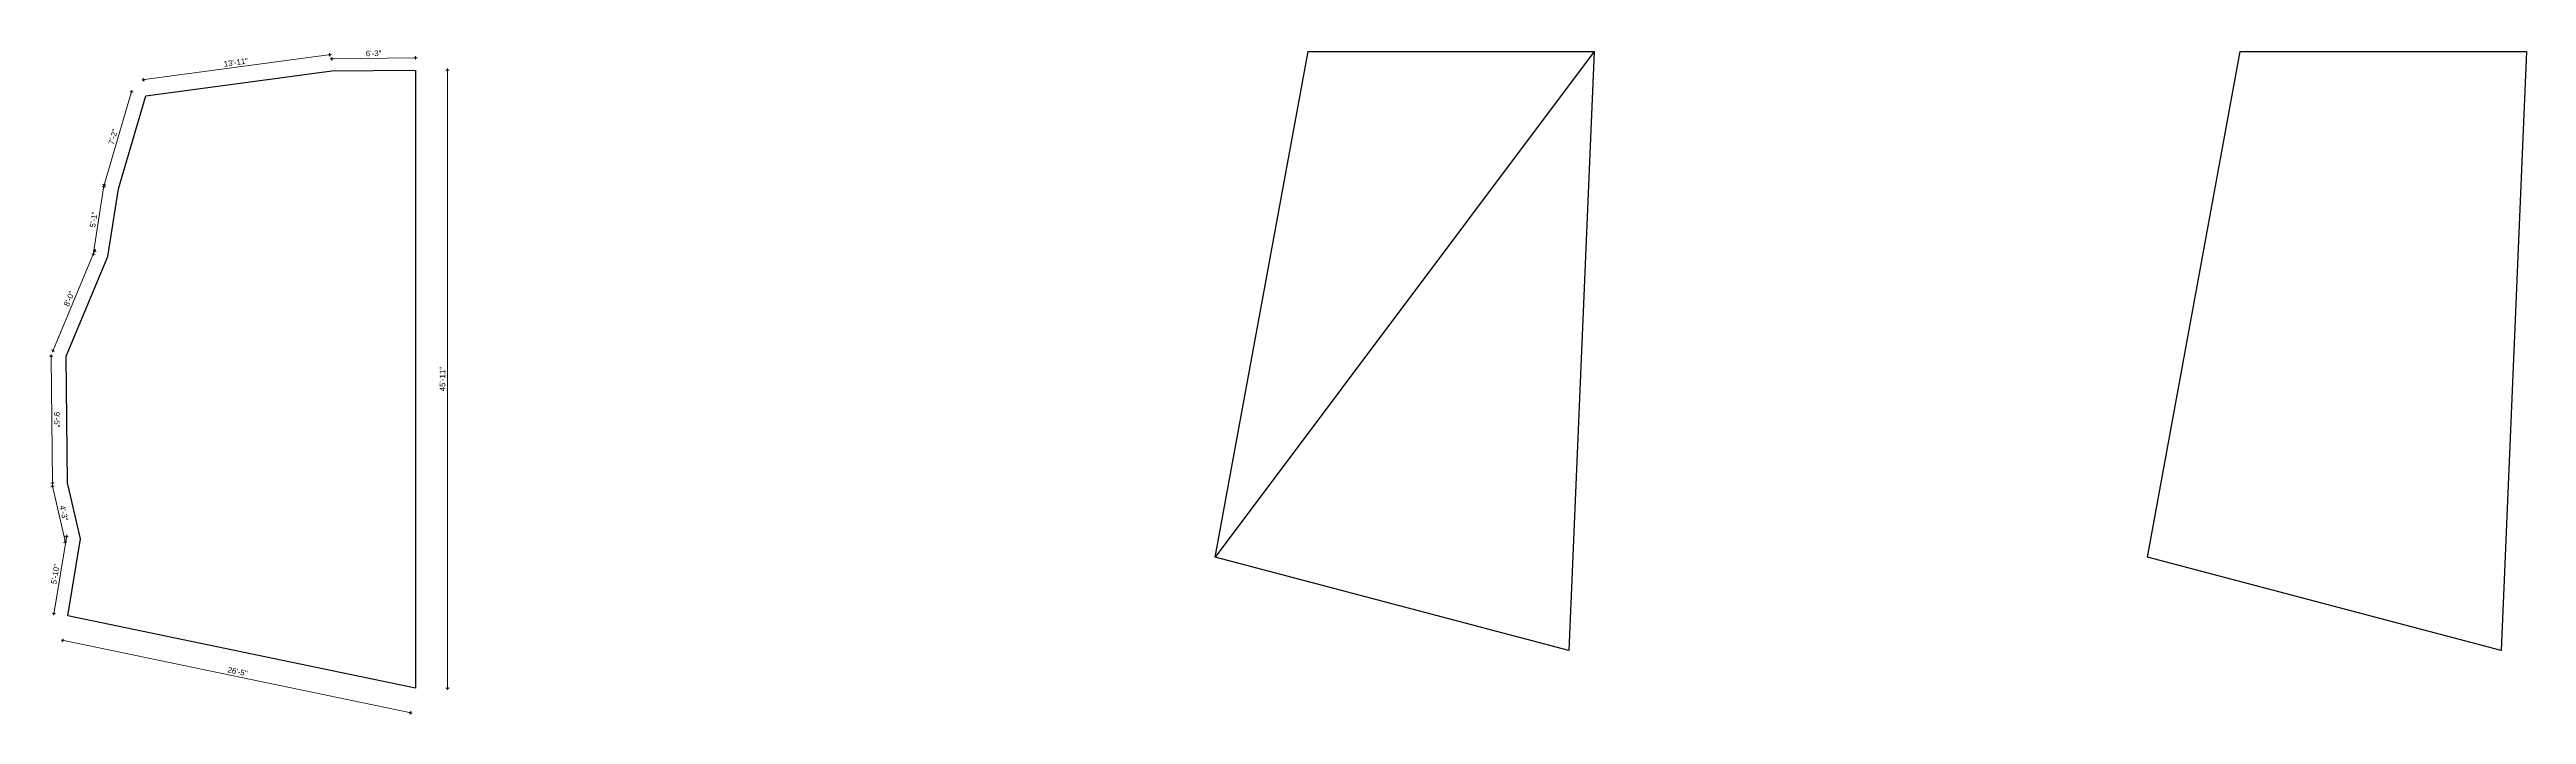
# Model space of a CAD drawing. Header units: inches. Extents: x -4763 to 5635, y -17312 to -9454.
# Drawn here: x 78 to 2285, y -14975 to -14382 of the extents above; entities that cross this region are included whole.
import ezdxf

# ---------------------------------------------------------------- set-up
doc = ezdxf.new("R2010")
doc.units = ezdxf.units.IN
doc.header["$LTSCALE"] = 0.5
doc.header["$MEASUREMENT"] = 0
doc.header["$PDMODE"] = 66
doc.layers.add('hatch', color=9, linetype='Continuous', lineweight=0)
doc.layers.add('Toilet', color=7, linetype='Continuous', lineweight=25)
doc.styles.get("Standard").update_dxf_attribs({"font": 'arial.ttf'})
doc.dimstyles.new('S8', dxfattribs={"dimtxt": 5, "dimasz": 1, "dimexe": 6, "dimexo": 18, "dimgap": 1.9375, "dimtad": 1, "dimdec": 0, "dimzin": 3, "dimdsep": 46, "dimlunit": 4, "dimtxsty": 'Standard', "dimblk": 'dot 2', "dimcen": 12, "dimse1": 1, "dimse2": 1, "dimclrd": 1, "dimclre": 1, "dimclrt": 256, "dimadec": 0, "dimazin": 0, "dimtfac": 0.75, "dimtdec": 0, "dimtix": 1, "dimtmove": 1, "dimatfit": 3, "dimldrblk": 'DOT', "dimfxl": 1, "dimtolj": 1, "dimtzin": 0, "dimlwd": 9, "dimlwe": 9, "dimarcsym": 0})

# ---------------------------------------------------------------- blocks, each defined once
blk = doc.blocks.new('dot1')
at = {"layer": 'hatch'}
h = blk.add_hatch(color=256, dxfattribs=at)
edge = h.paths.add_edge_path()
edge.add_arc((0, 0), 1, 0, 360)
for p, q in [((3, 0), (-3, 0)), ((0, 3), (0, -3))]:
    blk.add_line(p, q, dxfattribs=at)
blk.add_circle((0, 0), 1, dxfattribs=at)
blk = doc.blocks.new('dot 2')
at = {"layer": 'hatch', "xscale": 0.5, "yscale": 0.5, "zscale": 0.5}
blk.add_blockref('dot1', (0, 0), dxfattribs=at)
blk = doc.blocks.new('*D234')
at = {"layer": 'Defpoints', "color": 0, "transparency": 16777216}
for p in [(403.9, -14400.6), (403.9, -14951.2), (432.2, -14951.2)]:
    blk.add_point(p, dxfattribs=at)
at = {"layer": 'Toilet', "color": 1, "lineweight": 9, "transparency": 16777216}
blk.add_line((432.2, -14401.6), (432.2, -14950.2), dxfattribs=at)
for p, rotation in [((432.2, -14400.6), 90), ((432.2, -14951.2), 270)]:
    blk.add_blockref('dot 2', p, dxfattribs=dict(at, rotation=rotation))
at = {"layer": 'Toilet', "transparency": 16777216, "insert": (427.8, -14675.9), "char_height": 5, "attachment_point": 5, "rotation": 90}
blk.add_mtext('\\A1;45\'-11"', dxfattribs=at)
blk = doc.blocks.new('_Dot')
at = {"color": 0, "linetype": 'ByBlock', "lineweight": -2}
blk.add_line((-0.5, 0), (-1, 0), dxfattribs=at)
at = {"color": 0, "linetype": 'ByBlock', "const_width": 0.5}
blk.add_lwpolyline([(-0.25, 0, 1), (0.25, 0, 1)], format="xyb", close=True, dxfattribs=at)
blk = doc.blocks.new('*D235')
at = {"layer": 'Defpoints', "color": 0, "transparency": 16777216}
for p in [(93.8, -14886.6), (89.3, -14908.6), (403.9, -14951.2)]:
    blk.add_point(p, dxfattribs=at)
at = {"layer": 'Toilet', "color": 1, "lineweight": 9, "transparency": 16777216}
blk.add_line((398.3, -14972.9), (90.2, -14908.8), dxfattribs=at)
for p, rotation in [((89.3, -14908.6), 168.2401599067672), ((399.3, -14973.1), 348.2401599067671)]:
    blk.add_blockref('dot 2', p, dxfattribs=dict(at, rotation=rotation))
at = {"layer": 'Toilet', "transparency": 16777216, "insert": (245.2, -14936.4), "char_height": 5, "attachment_point": 5, "rotation": 348.2402}
blk.add_mtext('\\A1;26\'-5"', dxfattribs=at)
blk = doc.blocks.new('*D236')
at = {"layer": 'Defpoints', "color": 0, "transparency": 16777216}
for p in [(327.3, -14387), (329.3, -14401.3), (163.3, -14423.6)]:
    blk.add_point(p, dxfattribs=at)
at = {"layer": 'Toilet', "color": 1, "lineweight": 9, "transparency": 16777216}
blk.add_line((162.3, -14409.1), (326.3, -14387.1), dxfattribs=at)
for p, rotation in [((327.3, -14387), 7.65182378262132), ((161.3, -14409.3), 187.6518237826213)]:
    blk.add_blockref('dot 2', p, dxfattribs=dict(at, rotation=rotation))
at = {"layer": 'Toilet', "transparency": 16777216, "insert": (243.7, -14393.7), "char_height": 5, "attachment_point": 5, "rotation": 7.6518}
blk.add_mtext('\\A1;13\'-11"', dxfattribs=at)
blk = doc.blocks.new('*D237')
at = {"layer": 'Defpoints', "color": 0, "transparency": 16777216}
for p in [(403.8, -14389.8), (329.3, -14401.3), (403.9, -14400.6)]:
    blk.add_point(p, dxfattribs=at)
at = {"layer": 'Toilet', "color": 1, "lineweight": 9, "transparency": 16777216}
blk.add_line((330.2, -14390.5), (402.8, -14389.8), dxfattribs=at)
for p, rotation in [((329.2, -14390.5), 180.5282264170347), ((403.8, -14389.8), 0.528226417034725)]:
    blk.add_blockref('dot 2', p, dxfattribs=dict(at, rotation=rotation))
at = {"layer": 'Toilet', "transparency": 16777216, "insert": (366.4, -14385.7), "char_height": 5, "attachment_point": 5, "rotation": 0.5282}
blk.add_mtext('\\A1;6\'-3"', dxfattribs=at)
blk = doc.blocks.new('*D239')
at = {"layer": 'Defpoints', "color": 0, "transparency": 16777216}
for p in [(126, -14504.5), (139, -14506.5), (129.6, -14566.5)]:
    blk.add_point(p, dxfattribs=at)
at = {"layer": 'Toilet', "color": 1, "lineweight": 9, "transparency": 16777216}
blk.add_line((116.8, -14563.5), (125.8, -14505.5), dxfattribs=at)
for p, rotation in [((126, -14504.5), 81.17874531938696), ((116.7, -14564.5), 261.178745319387)]:
    blk.add_blockref('dot 2', p, dxfattribs=dict(at, rotation=rotation))
at = {"layer": 'Toilet', "transparency": 16777216, "insert": (116.9, -14533.8), "char_height": 5, "attachment_point": 5, "rotation": 81.1787}
blk.add_mtext('\\A1;5\'-1"', dxfattribs=at)
blk = doc.blocks.new('*D240')
at = {"layer": 'Defpoints', "color": 0, "transparency": 16777216}
for p in [(117.9, -14561.6), (129.6, -14566.5), (92.5, -14655.4)]:
    blk.add_point(p, dxfattribs=at)
at = {"layer": 'Toilet', "color": 1, "lineweight": 9, "transparency": 16777216}
blk.add_line((81.1, -14649.6), (117.5, -14562.5), dxfattribs=at)
for p, rotation in [((117.9, -14561.6), 67.30757573308621), ((80.7, -14650.5), 247.3075757330863)]:
    blk.add_blockref('dot 2', p, dxfattribs=dict(at, rotation=rotation))
at = {"layer": 'Toilet', "transparency": 16777216, "insert": (95.1, -14604.3), "char_height": 5, "attachment_point": 5, "rotation": 67.3076}
blk.add_mtext('\\A1;8\'-0"', dxfattribs=at)
blk = doc.blocks.new('*D241')
at = {"layer": 'Defpoints', "color": 0, "transparency": 16777216}
for p in [(79.1, -14655.5), (92.5, -14655.4), (93.7, -14768.3)]:
    blk.add_point(p, dxfattribs=at)
at = {"layer": 'Toilet', "color": 1, "lineweight": 9, "transparency": 16777216}
blk.add_line((80.3, -14767.4), (79.1, -14656.5), dxfattribs=at)
for p, rotation in [((79.1, -14655.5), 90.61656559144444), ((80.3, -14768.4), 270.6165655914444)]:
    blk.add_blockref('dot 2', p, dxfattribs=dict(at, rotation=rotation))
at = {"layer": 'Toilet', "transparency": 16777216, "insert": (84.2, -14711.9), "char_height": 5, "attachment_point": 5, "rotation": 270.6166}
blk.add_mtext('\\A1;9\'-5"', dxfattribs=at)
blk = doc.blocks.new('*D242')
at = {"layer": 'Defpoints', "color": 0, "transparency": 16777216}
for p in [(93.7, -14768.3), (80.2, -14771.4), (105.1, -14818)]:
    blk.add_point(p, dxfattribs=at)
at = {"layer": 'Toilet', "color": 1, "lineweight": 9, "transparency": 16777216}
blk.add_line((91.4, -14820.1), (80.4, -14772.4), dxfattribs=at)
for p, rotation in [((80.2, -14771.4), 102.8961481735751), ((91.6, -14821.1), 282.8961481735751)]:
    blk.add_blockref('dot 2', p, dxfattribs=dict(at, rotation=rotation))
at = {"layer": 'Toilet', "transparency": 16777216, "insert": (90.3, -14795.2), "char_height": 5, "attachment_point": 5, "rotation": 282.8961}
blk.add_mtext('\\A1;4\'-3"', dxfattribs=at)
blk = doc.blocks.new('*D243')
at = {"layer": 'Defpoints', "color": 0, "transparency": 16777216}
for p in [(92.7, -14816), (105.1, -14818), (93.8, -14886.6)]:
    blk.add_point(p, dxfattribs=at)
at = {"layer": 'Toilet', "color": 1, "lineweight": 9, "transparency": 16777216}
blk.add_line((81.7, -14883.6), (92.6, -14817), dxfattribs=at)
for p, rotation in [((92.7, -14816), 80.70356442970414), ((81.5, -14884.6), 260.7035644297042)]:
    blk.add_blockref('dot 2', p, dxfattribs=dict(at, rotation=rotation))
at = {"layer": 'Toilet', "transparency": 16777216, "insert": (82.7, -14849.6), "char_height": 5, "attachment_point": 5, "rotation": 80.7036}
blk.add_mtext('\\A1;5\'-10"', dxfattribs=at)

msp = doc.modelspace()

# ---------------------------------------------------------------- linework, layer by layer
at = {"layer": 'Toilet'}
for p, q in [((1454.3, -14383.9), (1116.5, -14834.4)), ((1116.5, -14834.4), (1199.3, -14383.9)), ((1199.3, -14383.9), (1454.3, -14383.9)), ((1454.3, -14383.9), (1431.8, -14917.5)), ((1947.4, -14834.4), (2030.1, -14383.9)), ((2030.1, -14383.9), (2285.1, -14383.9)), ((2285.1, -14383.9), (2262.7, -14917.5)), ((1431.8, -14917.5), (1116.5, -14834.4)), ((2262.7, -14917.5), (1947.4, -14834.4))]:
    msp.add_line(p, q, dxfattribs=at)
msp.add_lwpolyline([(403.9, -14400.6), (403.9, -14951.2), (93.8, -14886.6), (105.1, -14818), (93.7, -14768.3), (92.5, -14655.4), (129.6, -14566.5), (139, -14506.5), (163.3, -14423.6), (329.3, -14401.3)], close=True, dxfattribs=at)

# ---------------------------------------------------------------- dimensions: what is measured, and where the dimension line sits
for p1, p2, distance, picture, middle in [((163.3, -14423.6), (329.3, -14401.3), 14.4, '*D236', (243.7, -14393.7)), ((329.3, -14401.3), (403.9, -14400.6), 10.8, '*D237', (366.4, -14385.7)), ((129.6, -14566.5), (139, -14506.5), 13.1, '*D239', (116.9, -14533.8)), ((92.5, -14655.4), (129.6, -14566.5), 12.8, '*D240', (95.1, -14604.3)), ((93.7, -14768.3), (92.5, -14655.4), 13.4, '*D241', (84.2, -14711.9)), ((105.1, -14818), (93.7, -14768.3), 13.8, '*D242', (90.3, -14795.2)), ((93.8, -14886.6), (105.1, -14818), 12.5, '*D243', (82.7, -14849.6)), ((403.9, -14951.2), (93.8, -14886.6), 22.4, '*D235', (245.2, -14936.4))]:
    dim = msp.add_aligned_dim(p1=p1, p2=p2, distance=distance, dimstyle='S8', override={"dimfxl": 2, "dimfxlon": 1, "dimarcsym": 1}, dxfattribs=at)
    dim.commit()
    dim.dimension.update_dxf_attribs({"geometry": picture, "text_midpoint": middle})
dim = msp.add_linear_dim(base=(432.2, -14951.2), p1=(403.9, -14400.6), p2=(403.9, -14951.2), angle=90, dimstyle='S8', override={"dimfxl": 2, "dimfxlon": 1, "dimarcsym": 1}, dxfattribs=at)
dim.commit()
dim.dimension.update_dxf_attribs({"geometry": '*D234', "text_midpoint": (427.8, -14675.9)})
msp.add_aligned_dim(p1=(139, -14506.5), p2=(163.3, -14423.6), distance=13.2, dimstyle='S8', override={"dimfxl": 2, "dimfxlon": 1, "dimarcsym": 1}, dxfattribs=at).render()

doc.saveas('drawing.dxf')
